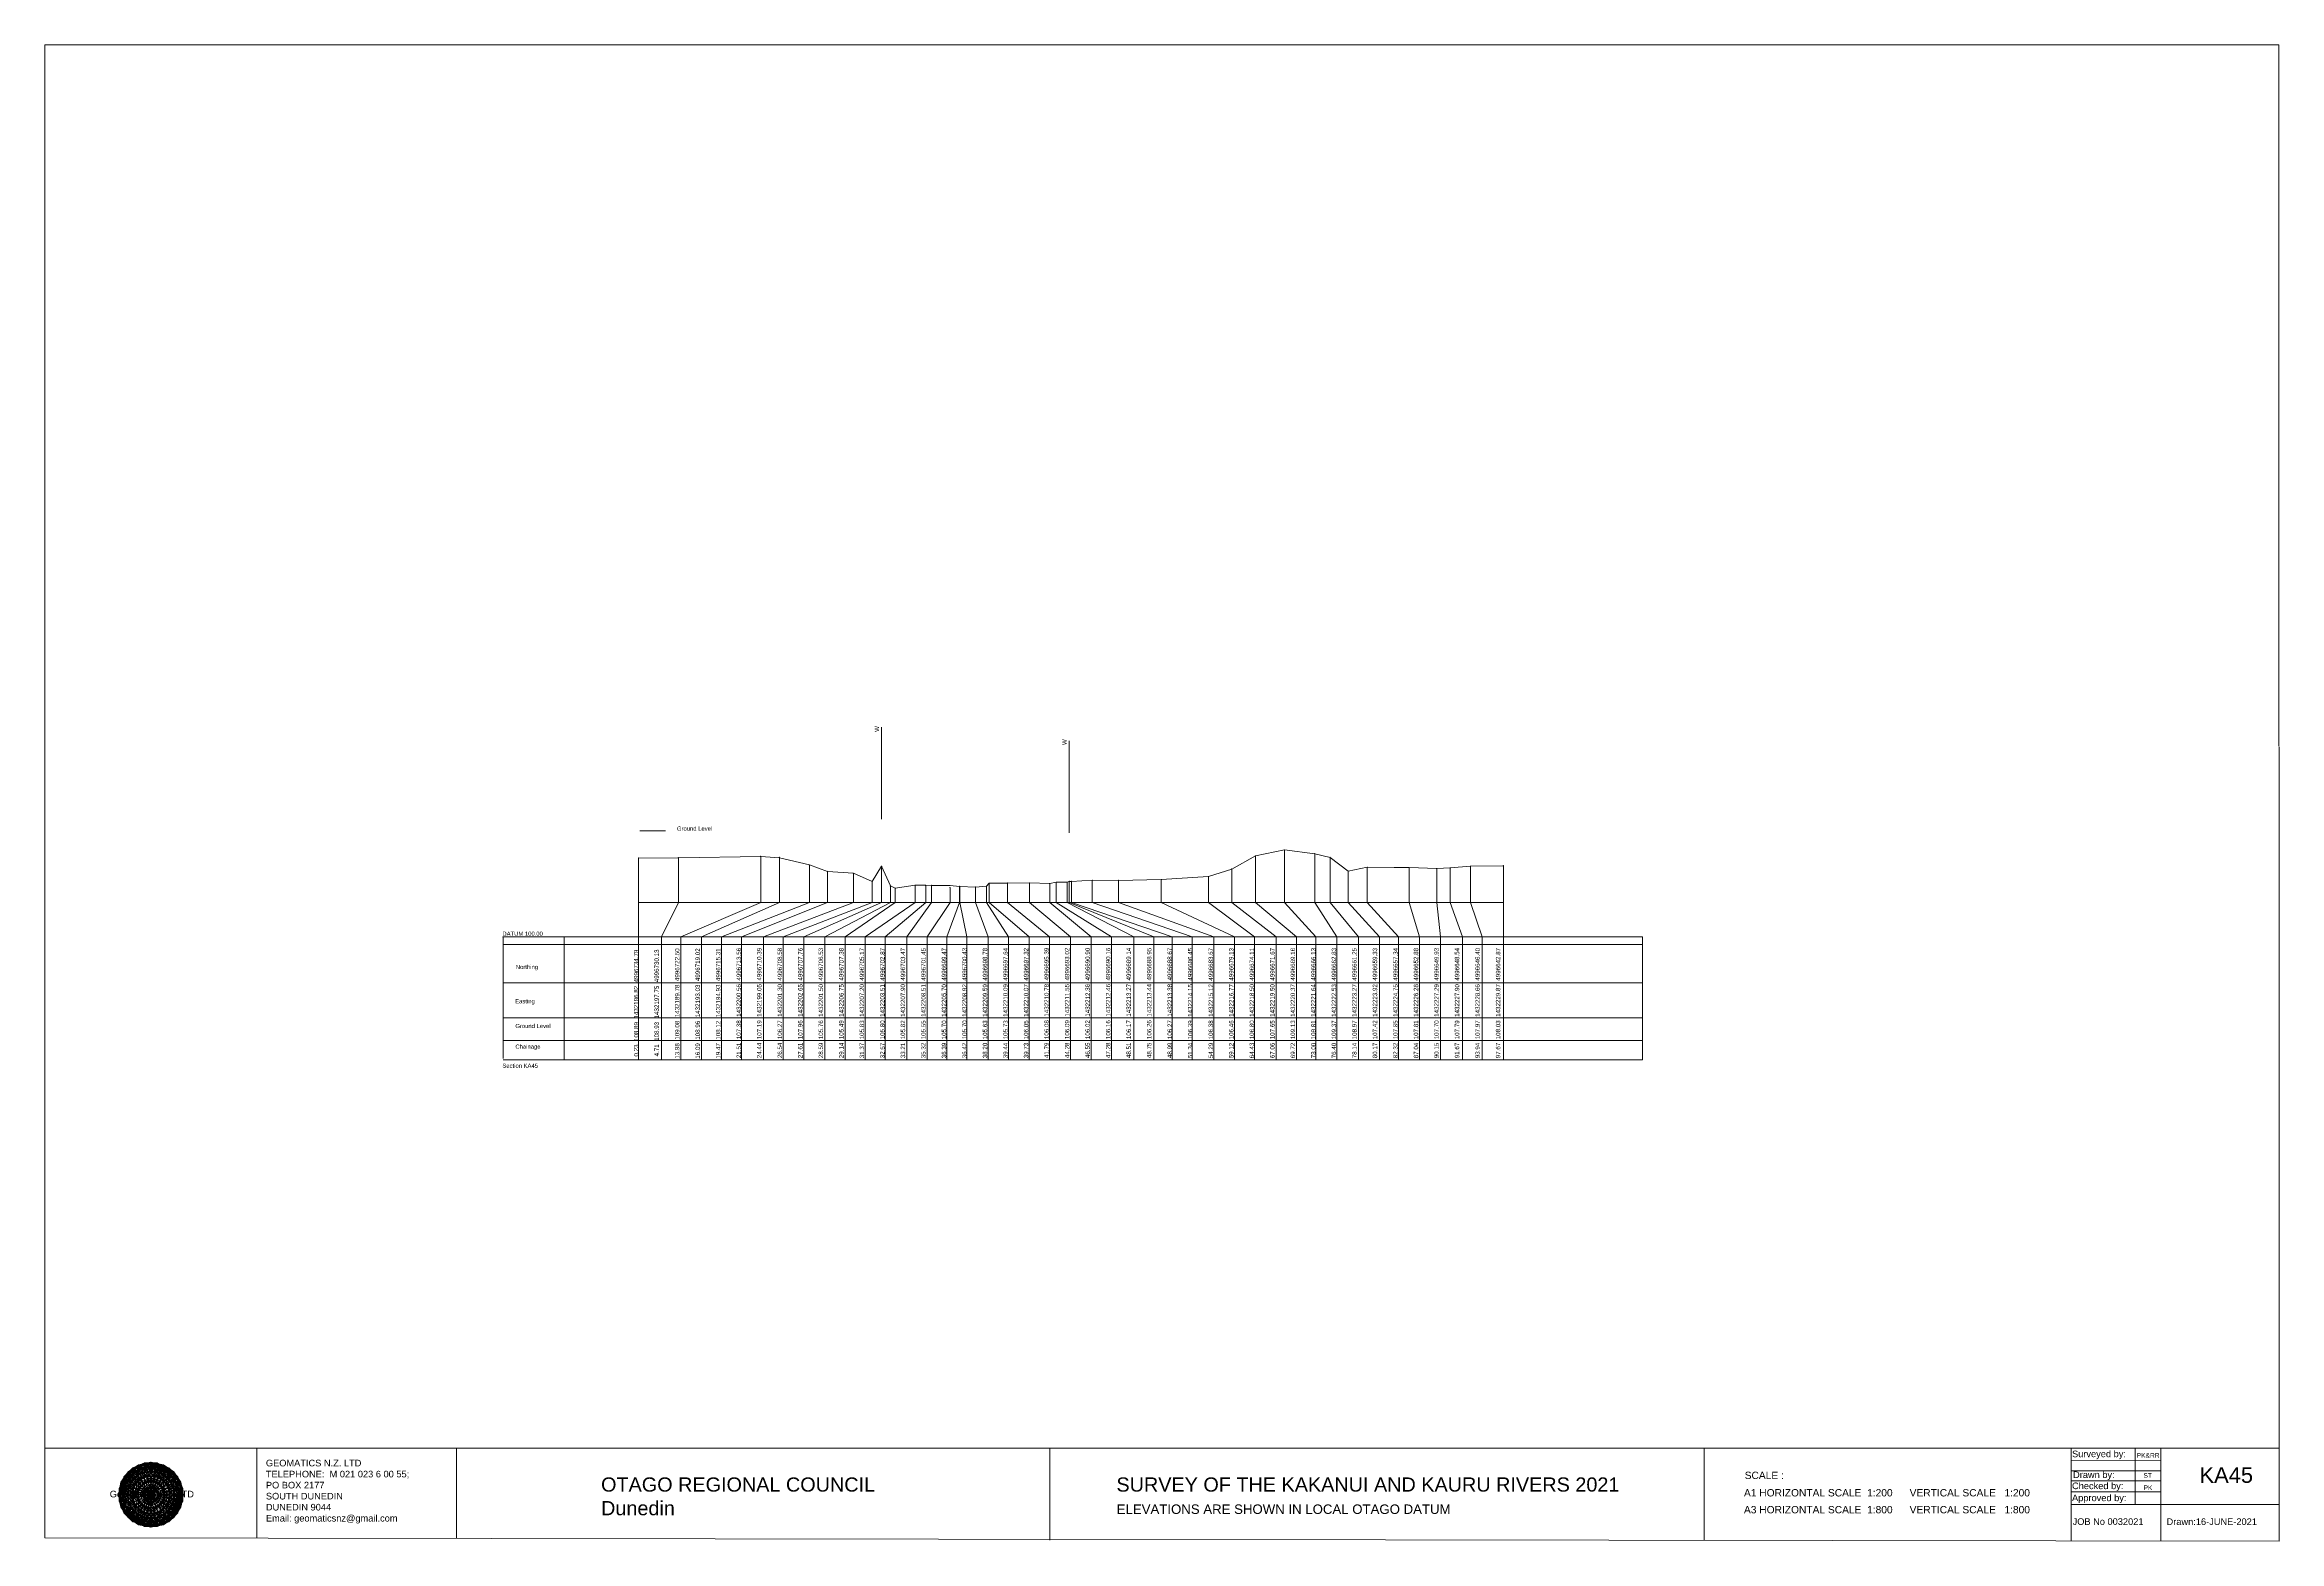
# Model space of a CAD drawing. Header units: millimetres. Extents: x -4102225 to 11595281, y -18031110 to 2286893.
# Drawn here: x 8933310 to 9185087, y 31931 to 200506 of the extents above; entities that cross this region are included whole.
import ezdxf

# ---------------------------------------------------------------- set-up
doc = ezdxf.new("R2010")
doc.units = ezdxf.units.MM
doc.header["$PDMODE"] = 35
doc.header["$PDSIZE"] = 20
doc.layers.get('0').update_dxf_attribs({"lineweight": 0})
doc.layers.add('geo', color=7, linetype='Continuous', lineweight=0)
doc.styles.get("Standard").update_dxf_attribs({"font": 'arial.ttf'})

# ---------------------------------------------------------------- blocks, each defined once
blk = doc.blocks.new('Geomatics_Circle_SPT')
at = {"layer": 'geo', "color": 2, "linetype": 'Continuous', "lineweight": 0}
for p, q in [((0, 25.2), (-25.2, 0)), ((-24.7, 4.9), (-4.9, 24.7)), ((-24.7, -4.9), (4.9, 24.7)), ((-9.7, 23.3), (-23.3, 9.6)), ((9.7, 23.3), (-23.3, -9.7)), ((-21, 14), (-14, 21)), ((-21, -14), (14, 21)), ((0, 0), (-17.8, 17.8)), ((-14, 21), (21, -14)), ((23.3, -9.7), (-9.7, 23.3)), ((-4.9, 24.7), (24.7, -4.9)), ((25.2, 0), (0, 25.2)), ((0, 0), (17.8, 17.8)), ((4.9, 24.7), (24.7, 4.9)), ((23.3, 9.7), (9.7, 23.3)), ((14, 21), (21, 14)), ((17.8, 18.1), (17.8, 18.1)), ((4.9, -24.7), (-24.7, 4.9)), ((-24.7, 0), (0, -24.7)), ((-23.3, 9.7), (9.7, -23.3)), ((14, -21), (-21, 14)), ((0, 0), (-17.8, -17.8)), ((21, 14), (-14, -21)), ((-9.7, -23.3), (23.3, 9.7)), ((24.7, 4.9), (-4.9, -24.7)), ((0, 0), (17.8, -17.8)), ((0, -24.8), (25.2, 0)), ((-4.9, -24.7), (-24.7, -4.9)), ((-23.3, -9.7), (-9.7, -23.3)), ((-14, -21), (-21, -14)), ((24.7, -4.9), (4.9, -24.7)), ((9.7, -23.3), (23.3, -9.7)), ((21, -14), (14, -21)), ((-17.8, -17.8), (-17.8, -17.8)), ((4.9, -24.7), (4.9, -24.7)), ((18.1, -17.8), (18.1, -17.8))]:
    blk.add_line(p, q, dxfattribs=at)
at = {"layer": 'geo', "color": 1, "linetype": 'Continuous', "lineweight": 0}
for p, q in [((-25.2, 0), (9.7, 23.3)), ((-25.2, 0), (-9.6, 23.3)), ((-4.9, 24.8), (-24.7, -4.9)), ((4.9, 24.7), (-24.7, 4.9)), ((14, 21), (-24.7, -4.9)), ((-14, 21), (-24.7, 4.9)), ((-23.3, 9.7), (0, 25.2)), ((-23.3, -9.6), (0, 25.2)), ((-23.3, -9.6), (17.8, 17.8)), ((-23.3, 9.7), (-17.8, 17.9)), ((-23.3, -9.6), (-17.8, 17.9)), ((-23.3, 9.7), (17.8, 17.8)), ((4.9, 24.8), (-21, -14)), ((-4.9, 24.7), (-21, 14)), ((14, 21), (-21, 14)), ((-14, 21), (-21, -14)), ((-17.9, 17.6), (-17.9, 17.6)), ((-17.8, 17.8), (9.7, 23.3)), ((-17.8, 17.8), (-9.6, 23.3)), ((-17.8, -17.8), (9.7, 23.3)), ((-17.8, -17.8), (-9.7, 23.3)), ((-9.7, -23.3), (-17.8, 17.8)), ((-17.8, 17.8), (9.7, -23.3)), ((-17.8, 17.8), (23.3, -9.6)), ((-17.8, 17.8), (23.3, 9.7)), ((4.9, 24.7), (-14, 21)), ((-4.9, 24.7), (-14, -20.9)), ((0, 0), (-14, 21)), ((-14, 21), (-4.9, -24.7)), ((-14, 21), (-14, 21)), ((24.7, -4.9), (-14, 21)), ((21, 14), (-14, 21)), ((-9.8, 23.1), (-9.8, 23.1)), ((-9.7, 23.3), (0, 25.2)), ((-9.7, 23.3), (0, -25.2)), ((-9.7, -23.3), (0, 25.2)), ((-9.6, 23.3), (17.8, -17.8)), ((-9.6, 23.3), (25.2, 0)), ((-9.6, 23.3), (17.8, 17.8)), ((-9.6, -23.3), (17.8, 17.9)), ((0, 0), (-4.9, 24.7)), ((-4.9, 24.7), (-4.9, 24.7)), ((21, -14), (-4.9, 24.7)), ((24.8, 4.9), (-4.9, 24.7)), ((14, 21), (-4.9, 24.7)), ((-0.2, 25.1), (-0.2, 25.1)), ((0, 25.2), (9.7, -23.3)), ((0, 25.2), (23.3, -9.7)), ((0, 25.2), (23.3, 9.7)), ((0, 25.2), (9.7, 23.3)), ((0, 0), (4.9, 24.7)), ((0, -25.2), (9.7, 23.3)), ((0, 0), (14, 21)), ((21, 14), (4.9, 24.8)), ((14, -21), (4.9, 24.7)), ((24.7, -4.9), (4.9, 24.7)), ((4.9, 24.7), (4.9, 24.7)), ((4.9, -24.7), (14, 21)), ((9.4, 23.3), (9.4, 23.3)), ((9.7, 23.3), (17.8, -17.8)), ((9.7, 23.3), (25.2, 0)), ((9.7, 23.3), (17.8, 17.9)), ((17.8, 17.8), (9.7, -23.3)), ((21, -14), (14, 21)), ((24.7, 4.9), (14, 21)), ((14, 21), (14, 21)), ((17.6, 17.9), (17.6, 17.9)), ((17.8, 17.8), (23.3, -9.7)), ((17.8, 17.8), (23.3, 9.7)), ((-25.2, 0), (23.3, 9.7)), ((-25.2, 0), (-23.3, 9.7)), ((-23.3, -9.7), (-25.2, 0)), ((-9.6, -23.3), (-25.2, 0)), ((9.7, -23.3), (-25.2, 0)), ((21, 14), (-24.7, 4.9)), ((-21, 14), (-24.7, -4.9)), ((0, 0), (-24.7, 4.9)), ((-24.7, 4.9), (-21, -14)), ((-24.7, 4.9), (-4.9, -24.7)), ((-24.7, 4.9), (14, -21)), ((-24.7, 4.9), (-24.7, 4.9)), ((0, 0), (-24.7, -4.9)), ((-17.8, -17.8), (-23.3, 9.7)), ((0, -25.2), (-23.3, 9.7)), ((-23.3, 9.7), (17.8, -17.8)), ((-23.3, 9.7), (25.2, 0)), ((-23.3, 9.4), (-23.3, 9.4)), ((-23.3, -9.7), (25.2, 0)), ((0, 0), (-21, 14)), ((-21, 14), (-14, -21)), ((-21, 14), (4.9, -24.7)), ((-21, 14), (-21, 14)), ((24.7, 4.9), (-21, 14)), ((0, 0), (-21, -14)), ((-17.8, -17.8), (23.3, 9.7)), ((-14, -21), (24.7, 4.9)), ((0, 0), (-14, -21)), ((25.2, 0), (-9.6, -23.3)), ((-4.9, -24.7), (21, 14)), ((0, 0), (-4.9, -24.7)), ((0, 0), (21, 14)), ((23.3, 9.7), (0, -25.2)), ((0, 0), (24.8, 4.9)), ((0, 0), (4.9, -24.7)), ((0, 0), (14, -21)), ((0, 0), (21, -14)), ((0, 0), (24.8, -4.9)), ((4.9, -24.7), (24.7, 4.9)), ((25.2, 0), (9.7, -23.3)), ((14, -21), (21, 14)), ((23.3, 9.7), (17.8, -17.8)), ((24.7, -4.9), (21, 14)), ((21, 14), (21, 14)), ((21, -14), (24.7, 4.9)), ((23.1, 9.8), (23.1, 9.8)), ((23.3, 9.7), (25.2, 0)), ((25.2, 0), (23.3, -9.6)), ((24.7, 4.9), (24.7, 4.9)), ((25.1, 0.2), (25.1, 0.2)), ((-25.2, 0), (23.3, -9.7)), ((-25.1, -0.2), (-25.1, -0.2)), ((-24.7, -4.9), (-24.7, -4.9)), ((-24.7, -4.9), (-14, -21)), ((-24.7, -4.9), (4.9, -24.7)), ((-24.7, -4.9), (21, -14)), ((-17.8, -17.8), (-23.3, -9.7)), ((0, -25.2), (-23.3, -9.6)), ((17.8, -17.8), (-23.3, -9.6)), ((-23.1, -9.8), (-23.1, -9.8)), ((-21, -14), (24.7, -4.9)), ((-21, -14), (-21, -14)), ((-21, -14), (-4.9, -24.7)), ((-21, -14), (14, -21)), ((23.3, -9.7), (-17.8, -17.8)), ((-14, -21), (21, -14)), ((-4.9, -24.7), (24.7, -4.9)), ((23.3, -9.6), (0, -25.2)), ((4.9, -24.7), (21, -14)), ((14, -21), (24.7, -4.9)), ((23.3, -9.6), (17.8, -17.8)), ((21, -14), (21, -14)), ((23.3, -9.4), (23.3, -9.4)), ((24.7, -4.9), (24.7, -4.9)), ((-9.6, -23.3), (-17.8, -17.8)), ((9.7, -23.3), (-17.8, -17.8)), ((-17.6, -17.9), (-17.6, -17.9)), ((-14, -21), (-14, -21)), ((-14, -21), (4.9, -24.7)), ((17.8, -17.8), (-9.7, -23.3)), ((0, -25.2), (-9.7, -23.3)), ((-9.4, -23.3), (-9.4, -23.3)), ((-4.9, -24.7), (14, -21)), ((-4.9, -24.7), (-4.9, -24.7)), ((9.7, -23.3), (0, -25.2)), ((0.2, -25.1), (0.2, -25.1)), ((4.9, -24.7), (4.9, -24.7)), ((17.8, -17.8), (9.7, -23.3)), ((9.8, -23.1), (9.8, -23.1)), ((14, -21), (14, -21)), ((17.9, -17.6), (17.9, -17.6))]:
    blk.add_line(p, q, dxfattribs=at)
at = {"layer": 'geo', "color": 114, "linetype": 'Continuous', "lineweight": 0}
for p, q in [((17.9, 17.8), (-25.2, 0)), ((-24.7, 4.9), (14, 21)), ((9.7, 23.3), (-23.3, 9.7)), ((-20.9, 14), (4.9, 24.7)), ((0, 25.2), (-17.8, 17.8)), ((-17.8, 17.8), (0, -25.2)), ((-14, 21), (-4.9, 24.7)), ((4.9, -24.7), (-14, 21)), ((0, 0), (-9.7, 23.3)), ((-4.9, 24.7), (14, -21)), ((17.8, -17.8), (0, 25.2)), ((0, 0), (9.7, 23.3)), ((4.9, 24.7), (21, -14)), ((23.3, -9.7), (9.7, 23.3)), ((14, 21), (24.7, -4.9)), ((25.2, 0), (17.8, 17.8)), ((-24.7, -4.9), (21, 14)), ((-14, -21), (-24.7, 4.9)), ((0, 0), (-23.3, 9.7)), ((-23.3, 9.7), (-9.7, -23.3)), ((0, 0), (-23.3, -9.7)), ((-4.9, -24.7), (-21, 14)), ((24.8, 4.9), (-20.9, -14)), ((0, 0), (-9.7, -23.3)), ((0, 0), (23.3, 9.7)), ((0, 0), (9.7, -23.3)), ((0, 0), (23.3, -9.7)), ((21, 14), (24.7, 4.9)), ((-25.2, 0), (-17.8, -17.8)), ((-21, -14), (-24.7, -4.9)), ((-17.8, -17.8), (25.2, 0)), ((24.8, -4.9), (-14, -21)), ((-9.6, -23.3), (23.3, -9.7)), ((21, -14), (-4.9, -24.8)), ((0, -25.2), (17.9, -17.8)), ((14, -21), (4.9, -24.8))]:
    blk.add_line(p, q, dxfattribs=at)
at = {"layer": 'geo', "color": 250, "linetype": 'Continuous', "lineweight": 0}
for p, q in [((-17.8, 17.8), (17.8, 17.8)), ((-17.8, -17.8), (-17.8, 17.8)), ((-14, 21), (-14, 21)), ((14, 21), (-14, 21)), ((-14, 20.9), (-14, -21)), ((-9.7, 23.3), (9.7, 23.3)), ((-9.7, -23.3), (-9.7, 23.3)), ((-4.9, 24.7), (4.9, 24.7)), ((-4.9, 24.7), (-4.9, -24.7)), ((0, 0), (0, 25.2)), ((4.9, 24.7), (4.9, -24.7)), ((9.7, -23.3), (9.7, 23.3)), ((14, 21), (14, -21)), ((17.8, -17.8), (17.8, 17.8)), ((0, 0), (-25.2, 0)), ((24.7, 4.9), (-24.7, 4.9)), ((-24.7, 4.9), (-24.7, -4.9)), ((-23.3, 9.7), (23.3, 9.7)), ((-23.3, 9.7), (-23.3, 9.7)), ((-23.3, -9.7), (-23.3, 9.7)), ((21, 14), (-21, 14)), ((-21, 14), (-21, -14)), ((0, 0), (0, -25.2)), ((0, 0), (25.2, 0)), ((21, 14), (21, 14)), ((21, -14), (21, 14)), ((23.3, 9.7), (23.3, -9.7)), ((24.7, 4.9), (24.7, 4.9)), ((24.7, -4.9), (24.7, 4.9)), ((-24.7, -4.9), (24.7, -4.9)), ((23.3, -9.7), (-23.3, -9.7)), ((-21, -14), (21, -14)), ((17.8, -17.8), (-17.8, -17.8)), ((-14, -21), (14, -21)), ((9.7, -23.3), (-9.7, -23.3)), ((-4.9, -24.7), (4.9, -24.7))]:
    blk.add_line(p, q, dxfattribs=at)
blk = doc.blocks.new('GeomaticsNZ TITLE BLOCK')
at = {"color": 7, "linetype": 'Continuous', "lineweight": 0}
for p, q in [((0, 94.9), (0, 1579.2)), ((0, 1579.2), (2363.4, 1579.2)), ((2363.4, 1579.2), (2364, 94.9)), ((2364, 94.9), (0, 94.9)), ((0, 94.9), (0, 0)), ((15.9, 94.9), (2364, 94.9)), ((224.3, 95.2), (224.3, -0.3)), ((2364, 94.9), (382.6, 94.9)), ((435.8, 95.2), (435.8, -0.7)), ((1063.4, 94.9), (1063.4, -2.4)), ((1755.4, 94.9), (1755.4, -2.6)), ((2143.9, 94.9), (2143.7, -3)), ((2211.5, 94.9), (2211.5, 36.1)), ((2238.6, 94.8), (2238.6, -3.2)), ((2364, -3.5), (2364, 94.9)), ((2143.9, 81.9), (2238.6, 81.7)), ((2143.9, 71), (2238.6, 71)), ((2143.6, 60.4), (2238.6, 60.4)), ((2143.8, 48.6), (2238.6, 48.6)), ((2143.8, 35.4), (2364, 35.3)), ((0, 0), (2364, -3.5))]:
    blk.add_line(p, q, dxfattribs=at)
at = {"color": 7, "linetype": 'Continuous', "lineweight": 0, "xscale": 1.36, "yscale": 1.36, "zscale": 1.36}
blk.add_blockref('Geomatics_Circle_SPT', (112.4, 45.7), dxfattribs=at)
at = {"color": 7, "linetype": 'Continuous', "lineweight": 0}
for s, p in [('PK&RR', (2213.2, 84.8)), ('ST', (2220.3, 63.6)), ('PK', (2220.4, 50.6))]:
    blk.add_text(s, height=5, dxfattribs=at).set_placement(p)
at = {"color": 7, "linetype": 'Continuous', "lineweight": 0, "attachment_point": 1}
for s, width, heights, insert, char_height in [('{\\C256;GEOMATICS N.Z. LTD                   \\PTELEPHONE:  M 021 023 6 00 55;\\PPO BOX 2177\\PSOUTH DUNEDIN\\PDUNEDIN 9044\\PEmail: geomaticsnz@gmail.com}', 3535.727, [94.7], (234, 82.7), 7), ('{\\C256;Surveyed by:}', 3535.727, [0], (2144.7, 92.4), 7), ('{\\C256;Geomatics N.Z. LTD                   }', 125.079, [15.8], (68.8, 49.9), 7), ('{\\C256;OTAGO REGIONAL COUNCIL\\PDunedin}', 3535.727, [0], (588.6, 64), 15), ('{\\C256;SURVEY OF THE KAKANUI AND KAURU RIVERS 2021}', 3535.727, [0], (1133.8, 64), 15), ('{\\C256;Checked by:}', 3535.727, [0], (2144.7, 58.6), 7), ('{\\C256;Drawn by:}', 3535.727, [0], (2145.8, 70.4), 7), ('{\\C256;ELEVATIONS ARE SHOWN IN LOCAL OTAGO DATUM}', 3535.727, [0], (1134.1, 35.4), 10), ('{\\C256;Approved by:}', 3535.727, [0], (2144.7, 45.9), 7), ('{\\C256;JOB No 0032021}', 3535.727, [0], (2145.3, 20.8), 7), ('{\\C256;Drawn:16-JUNE-2021}', 3535.727, [0], (2244.7, 20.7), 7)]:
    blk.add_mtext_dynamic_manual_height_columns(s, width=width, gutter_width=159, heights=heights, dxfattribs=dict(at, insert=insert, char_height=char_height))

msp = doc.modelspace()

# ---------------------------------------------------------------- linework, layer by layer
at = {"lineweight": 0}
for p, q in [((9027611, 113287), (9027611, 123646)), ((9048750, 111721), (9048750, 122080)), ((8984951, 100000), (8984951, 86303)), ((8984951, 100000), (9113326, 100000)), ((8984951, 99154), (9113326, 99154)), ((8991853, 100000), (8991853, 86176)), ((8984951, 94831), (9113326, 94831)), ((8984951, 90886), (9113326, 90886)), ((8984951, 88326), (9113326, 88326)), ((8984951, 86176), (9113326, 86176))]:
    msp.add_line(p, q, dxfattribs=at)
at = {"color": 1, "lineweight": 0}
msp.add_line((9000360, 111973), (9003266, 111973), dxfattribs=at)
for p, q in [((9000226, 108885), (9000226, 86176)), ((9004713, 108925), (9004713, 103902)), ((9013985, 109075), (9013985, 103902)), ((9016087, 108925), (9016087, 103902)), ((9069716, 109128), (9069716, 103902)), ((9072998, 109808), (9072998, 103902)), ((9076404, 109368), (9076404, 103902)), ((9078141, 108968), (9078141, 103902)), ((9019466, 108115), (9019466, 103902)), ((9021509, 107376), (9021509, 103902)), ((9024435, 107186), (9024435, 103902)), ((9026540, 106266), (9026540, 103902)), ((9028594, 105756), (9028594, 103902)), ((9031374, 105826), (9031374, 103902)), ((9032572, 105796), (9032572, 103902)), ((9033211, 105816), (9033211, 103902)), ((9039732, 106047), (9039732, 103902)), ((9041788, 106077), (9041788, 103902)), ((9044279, 106087), (9044279, 103902)), ((9046548, 106017), (9046548, 103902)), ((9047279, 106157), (9047279, 103902)), ((9048513, 106167), (9048513, 103902)), ((9048992, 106267), (9048992, 103902)), ((9051342, 106387), (9051342, 103902)), ((9054286, 106377), (9054286, 103902)), ((9059116, 106458), (9059116, 103902)), ((9064425, 106798), (9064425, 103902)), ((9067060, 107648), (9067060, 103902)), ((9080168, 107419), (9080168, 103902)), ((9082322, 107849), (9082322, 103902)), ((9087036, 107809), (9087036, 103902)), ((9090154, 107699), (9090154, 103902)), ((9091668, 107789), (9091668, 103902)), ((9093939, 107969), (9093939, 103902)), ((9097670, 108029), (9097670, 86176)), ((9000226, 103902), (9097670, 103902)), ((9029144, 105486), (9029144, 103902)), ((9035318, 105546), (9035318, 103902)), ((9036386, 105696), (9036386, 103902)), ((9036416, 105696), (9036416, 103902)), ((9038196, 105627), (9038196, 103902)), ((9039438, 105727), (9039438, 103902)), ((9002814, 86176), (9002814, 100000)), ((9004996, 86176), (9004996, 100000)), ((9007302, 86176), (9007302, 100000)), ((9009572, 86176), (9009572, 100000)), ((9011820, 86176), (9011820, 100000)), ((9014299, 86176), (9014299, 100000)), ((9016523, 86176), (9016523, 100000)), ((9018840, 86176), (9018840, 100000)), ((9021227, 86176), (9021227, 100000)), ((9023519, 86176), (9023519, 100000)), ((9025758, 86176), (9025758, 100000)), ((9028016, 86176), (9028016, 100000)), ((9030449, 86176), (9030449, 100000)), ((9032734, 86176), (9032734, 100000)), ((9034953, 86176), (9034953, 100000)), ((9037219, 86176), (9037219, 100000)), ((9039603, 86176), (9039603, 100000)), ((9041889, 86176), (9041889, 100000)), ((9044242, 86176), (9044242, 100000)), ((9046514, 86176), (9046514, 100000)), ((9048877, 86176), (9048877, 100000)), ((9051213, 86176), (9051213, 100000)), ((9053492, 86176), (9053492, 100000)), ((9056023, 86176), (9056023, 100000)), ((9058280, 86176), (9058280, 100000)), ((9060332, 86176), (9060332, 100000)), ((9062614, 86176), (9062614, 100000)), ((9065024, 86176), (9065024, 100000)), ((9067361, 86176), (9067361, 100000)), ((9069625, 86176), (9069625, 100000)), ((9072072, 86176), (9072072, 100000)), ((9074336, 86176), (9074336, 100000)), ((9076524, 86176), (9076524, 100000)), ((9078904, 86176), (9078904, 100000)), ((9081343, 86176), (9081343, 100000)), ((9083687, 86176), (9083687, 100000)), ((9085844, 86176), (9085844, 100000)), ((9088220, 86176), (9088220, 100000)), ((9090565, 86176), (9090565, 100000)), ((9093066, 86176), (9093066, 100000)), ((9095285, 86176), (9095285, 100000)), ((9113326, 100000), (9113326, 86176))]:
    msp.add_line(p, q)
at = {"linetype": 'Continuous', "lineweight": 0}
for p, q in [((9027611, 107960), (9027611, 103902)), ((9004713, 103902), (9002814, 100000)), ((9013985, 103902), (9004996, 100000)), ((9016087, 103902), (9007302, 100000)), ((9019466, 103902), (9009572, 100000)), ((9021509, 103902), (9011820, 100000)), ((9024435, 103902), (9014299, 100000)), ((9026540, 103902), (9016523, 100000)), ((9027611, 103902), (9018840, 100000)), ((9028594, 103902), (9021227, 100000)), ((9029144, 103902), (9023519, 100000)), ((9031374, 103902), (9025758, 100000)), ((9032572, 103902), (9028016, 100000)), ((9033211, 103902), (9030449, 100000)), ((9035318, 103902), (9032734, 100000)), ((9036386, 103902), (9034953, 100000)), ((9036416, 103902), (9037219, 100000)), ((9038196, 103902), (9039603, 100000)), ((9039438, 103902), (9041889, 100000)), ((9039732, 103902), (9044242, 100000)), ((9041788, 103902), (9046514, 100000)), ((9044279, 103902), (9048877, 100000)), ((9046548, 103902), (9051213, 100000)), ((9047279, 103902), (9053492, 100000)), ((9048513, 103902), (9056023, 100000)), ((9048750, 103902), (9058280, 100000)), ((9048992, 103902), (9060332, 100000)), ((9051342, 103902), (9062614, 100000)), ((9054286, 103902), (9065024, 100000)), ((9059116, 103902), (9067361, 100000)), ((9064425, 103902), (9069625, 100000)), ((9067060, 103902), (9072072, 100000)), ((9069716, 103902), (9074336, 100000)), ((9072998, 103902), (9076524, 100000)), ((9076404, 103902), (9078904, 100000)), ((9078141, 103902), (9081343, 100000)), ((9080168, 103902), (9083687, 100000)), ((9082322, 103902), (9085844, 100000)), ((9087036, 103902), (9088220, 100000)), ((9090154, 103902), (9090565, 100000)), ((9091668, 103902), (9093066, 100000)), ((9093939, 103902), (9095285, 100000))]:
    msp.add_line(p, q, dxfattribs=at)
at = {"color": 4}
msp.add_line((9048750, 106257), (9048750, 103902), dxfattribs=at)
at = {"color": 1, "linetype": 'Continuous', "lineweight": 0}
msp.add_lwpolyline([(9000226, 108885), (9004713, 108925), (9013985, 109075), (9016087, 108925), (9019466, 108115), (9021509, 107376), (9024435, 107186), (9026540, 106266), (9027611, 107960), (9028594, 105756), (9029144, 105486), (9031374, 105826), (9032572, 105826), (9033211, 105816), (9035318, 105816), (9036386, 105696), (9036416, 105696), (9038196, 105627), (9038196, 105627), (9039438, 105727), (9039732, 106047), (9041788, 106077), (9044279, 106087), (9046548, 106017), (9047279, 106157), (9048513, 106167), (9048750, 106257), (9048992, 106267), (9051342, 106387), (9054286, 106377), (9059116, 106458), (9064425, 106798), (9067060, 107648), (9069716, 109128), (9072998, 109808), (9076404, 109368), (9078141, 108968), (9080168, 107419), (9082322, 107849), (9087036, 107809), (9085359, 107809), (9087036, 107809), (9090154, 107699), (9091668, 107789), (9093939, 107969), (9097670, 108029)], dxfattribs=at)
at = {"color": 7}
for p in [(9000226, 108885), (9004713, 108925), (9013985, 109075), (9016087, 108955), (9069716, 109128), (9072998, 109808), (9076404, 109368), (9078141, 108968), (9019466, 108115), (9021509, 107376), (9024435, 107186), (9026540, 106266), (9027611, 107960), (9028594, 105756), (9031374, 105826), (9032572, 105796), (9033211, 105816), (9039438, 105727), (9039732, 106047), (9041788, 106077), (9044279, 106087), (9046548, 106017), (9047279, 106157), (9048513, 106167), (9048750, 106257), (9048992, 106267), (9051342, 106387), (9054286, 106377), (9059116, 106458), (9064425, 106798), (9067060, 107648), (9080168, 107419), (9082322, 107849), (9087036, 107809), (9090154, 107699), (9091668, 107789), (9093939, 107969), (9097670, 108029), (9029144, 105486), (9035318, 105546), (9036386, 105696), (9036416, 105696), (9038196, 105627)]:
    msp.add_point(p, dxfattribs=at)
at = {"color": 7, "lineweight": 0}
msp.add_point((8984951, 100000), dxfattribs=at)
msp.add_point((8984951, 100000), dxfattribs=at)

# ---------------------------------------------------------------- block references
at = {"color": 7, "lineweight": 0, "xscale": 106.5053773992074, "yscale": 106.5053773992074, "zscale": 106.5053773992074}
msp.add_blockref('GeomaticsNZ TITLE BLOCK', (8933310, 32309), dxfattribs=at)

# ---------------------------------------------------------------- texts
at = {"lineweight": 0}
for s, height, p in [('Ground Level', 473.07, (9004552, 111973)), ('DATUM 100.00', 473.07, (8984884, 100136)), ('Northing', 473.1, (8986395, 96387)), ('Easting', 473.1, (8986326, 92528)), ('Ground Level', 473.07, (8986343, 89739)), ('Section KA45', 473.07, (8984884, 85258)), ('Chainage', 473.1, (8986345, 87414))]:
    msp.add_text(s, height=height, dxfattribs=at).set_placement(p)
for s, p in [('  0.23  108.89  1432196.82  4996734.79', (9000198, 86147)), ('  4.71  108.93  1432197.75  4996730.13', (9002510, 86167)), (' 13.98  109.08  1432189.78  4996722.50', (9004823, 86100)), (' 16.09  108.96  1432193.03  4996719.02', (9007135, 86100)), (' 19.47  108.12  1432194.93  4996715.31', (9009447, 86100)), (' 21.51  107.38  1432200.56  4996713.56', (9011760, 86155)), (' 24.44  107.19  1432199.05  4996710.39', (9014072, 86155)), (' 26.54  106.27  1432201.30  4996708.58', (9016384, 86155)), (' 27.61  107.96  1432202.65  4996707.76', (9018697, 86155)), (' 28.59  105.76  1432201.50  4996706.53', (9021009, 86155)), (' 29.14  105.49  1432206.75  4996707.38', (9023321, 86155)), (' 31.37  105.83  1432207.20  4996705.17', (9025634, 86146)), (' 32.57  105.80  1432203.51  4996702.87', (9027946, 86146)), (' 33.21  105.82  1432207.90  4996703.47', (9030258, 86146)), (' 35.32  105.55  1432208.51  4996701.45', (9032571, 86146)), (' 36.39  105.70  1432205.70  4996699.47', (9034883, 86146)), (' 36.42  105.70  1432208.92  4996700.43', (9037195, 86146)), (' 38.20  105.63  1432209.59  4996698.78', (9039508, 86146)), (' 39.44  105.73  1432210.09  4996697.64', (9041820, 86146)), (' 39.73  106.05  1432210.07  4996697.32', (9044132, 86146)), (' 41.79  106.08  1432210.78  4996695.39', (9046445, 86167)), (' 44.28  106.09  1432211.55  4996693.02', (9048757, 86167)), (' 46.55  106.02  1432212.36  4996690.90', (9051069, 86167)), (' 47.28  106.16  1432212.46  4996690.16', (9053382, 86167)), (' 48.51  106.17  1432213.27  4996689.14', (9055694, 86167)), (' 48.75  106.26  1432213.44  4996688.95', (9058006, 86167)), (' 48.99  106.27  1432213.38  4996688.67', (9060319, 86167)), (' 51.34  106.39  1432214.15  4996686.45', (9062631, 86147)), (' 54.29  106.38  1432215.12  4996683.67', (9064943, 86147)), (' 59.12  106.46  1432216.77  4996679.13', (9067256, 86147)), (' 64.43  106.80  1432218.50  4996674.11', (9069568, 86149)), (' 67.06  107.65  1432219.50  4996671.67', (9071880, 86149)), (' 69.72  109.13  1432220.37  4996669.16', (9074193, 86149)), (' 73.00  109.81  1432221.64  4996666.13', (9076505, 86143)), (' 76.40  109.37  1432222.53  4996662.83', (9078818, 86143)), (' 78.14  108.97  1432223.27  4996661.25', (9081130, 86143)), (' 80.17  107.42  1432223.92  4996659.33', (9083442, 86147)), (' 82.32  107.85  1432224.75  4996657.34', (9085755, 86147)), (' 87.04  107.81  1432226.28  4996652.88', (9088067, 86147)), (' 90.15  107.70  1432227.29  4996649.93', (9090379, 86147)), (' 91.67  107.79  1432227.90  4996648.54', (9092692, 86147)), (' 93.94  107.97  1432228.66  4996646.40', (9095004, 86147)), (' 97.67  108.03  1432229.87  4996642.87', (9097316, 86147))]:
    msp.add_text(s, height=500, rotation=90).set_placement(p)
at = {"color": 7, "lineweight": 0}
for s, height, p in [('A1 HORIZONTAL SCALE  1:200      VERTICAL SCALE   1:200 ', 823.57, (9124769, 36986)), ('SCALE :  ', 823.6, (9124851, 38947)), ('KA45', 1764.8, (9176098, 38516)), ('A3 HORIZONTAL SCALE  1:800      VERTICAL SCALE   1:800', 823.57, (9124769, 35083))]:
    msp.add_text(s, height=height, dxfattribs=at).set_placement(p)
at = {"lineweight": 0, "char_height": 500, "attachment_point": 1, "rotation": 90}
for insert in [(9026824, 123104), (9047962, 121620)]:
    msp.add_mtext_dynamic_manual_height_columns('W', width=4277.93, gutter_width=12.5, heights=[0], dxfattribs=dict(at, insert=insert))

doc.saveas('drawing.dxf')
